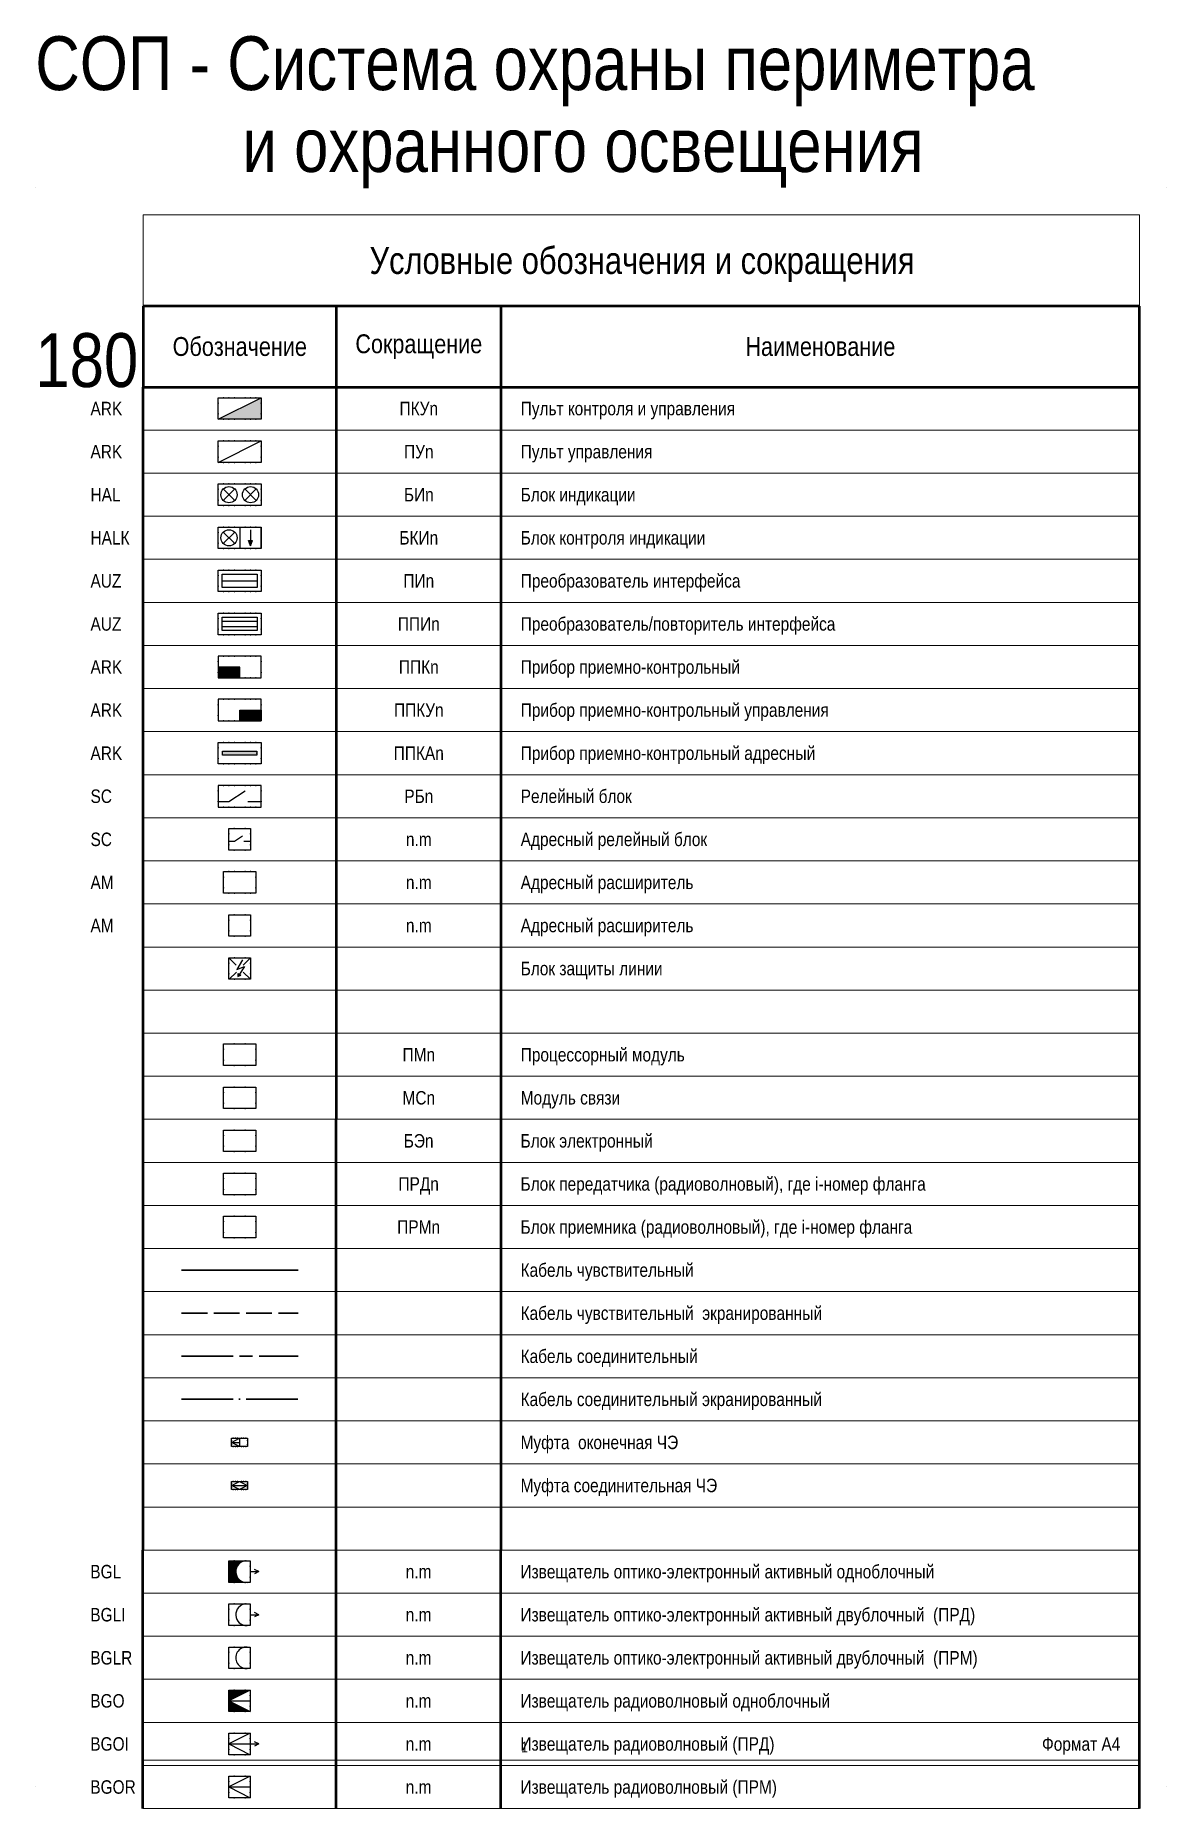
# Model space of a CAD drawing. Header units: millimetres. Extents: x -21000 to 351902, y -261781 to 19312.
# Drawn here: x 210000 to 231000, y -30100 to 2829 of the extents above; entities that cross this region are included whole.
import ezdxf
from ezdxf.enums import TextEntityAlignment as Align

# ---------------------------------------------------------------- set-up
doc = ezdxf.new("R2010")
doc.units = ezdxf.units.MM
doc.header["$MEASUREMENT"] = 0
doc.set_wipeout_variables(frame=1)
for name, pattern in [('КАБС', [36, 24, -3, 6, -3]), ('КАБСЭ', [30, 24, -3, 0, -3]), ('КАБЧЭ', [15, 12, -3])]:
    doc.linetypes.add(name, pattern=pattern)
for name, color, linetype in [('_АТ-Имя', 7, 'Continuous'), ('_АТ-Спецификация', 7, 'Continuous'), ('_БЛ-Заливка', 7, 'Continuous'), ('_БЛ-Маска', 250, 'Continuous'), ('_БЛ-Рамки', 7, 'Continuous'), ('_ОП', 180, 'Continuous'), ('_Таблицы', 7, 'Continuous')]:
    doc.layers.add(name, color=color, linetype=linetype)
doc.layers.add('_АТ-Примечания', color=250, linetype='Continuous', plot=False)
doc.layers.add('NOPRINT', color=50, linetype='Continuous', plot=False)
doc.layers.add('_БЛ-Таблицы рамки', color=7, linetype='Continuous', lineweight=0)
doc.styles.add('Arial_Narrow_shtamp', font='ARIALN.TTF')
doc.styles.add('ArialN-2.5', font='ARIALN.TTF', dxfattribs={"height": 2.5})
doc.styles.add('ArialN-250', font='ARIALN.TTF', dxfattribs={"height": 250})
doc.styles.add('ArialN-3.5', font='ARIALN.TTF', dxfattribs={"height": 3.5})
doc.styles.add('ArialN-5', font='ARIALN.TTF', dxfattribs={"height": 5})
doc.styles.add('AT-Шрифт', font='ARIALN.TTF', dxfattribs={"height": 250})

msp = doc.modelspace()

# ---------------------------------------------------------------- texts
at = {"color": 3, "style": 'ArialN-250'}
for s, p in [('ARK', (211022, -4100, -900)), ('ARK', (211022, -4900, -900)), ('ARK', (211022, -8900, -900)), ('ARK', (211022, -9700, -900)), ('ARK', (211022, -10500, -900)), ('SC', (211022, -11300, -900)), ('SC', (211022, -12100, -900)), ('BGL', (211018, -25700, -900)), ('BGLI', (211018, -26500, -900)), ('BGLR', (211018, -27300, -900)), ('BGOI', (211018, -28900, -900)), ('BGOR', (211018, -29700, -900))]:
    msp.add_text(s, height=250, dxfattribs=at).set_placement(p, align=Align.MIDDLE_LEFT)
at = {"style": 'ArialN-250'}
for s, p in [('HAL', (211022, -5700, -900)), ('HALК', (211022, -6500, -900)), ('AUZ', (211022, -7300, -900)), ('AUZ', (211022, -8100, -900)), ('AM', (211022, -12900, -900)), ('AM', (211022, -13700, -900)), ('BGO', (211018, -28100, -900))]:
    msp.add_text(s, height=250, dxfattribs=at).set_placement(p, align=Align.MIDDLE_LEFT)
at = {"layer": '_ОП', "color": 180, "style": 'AT-Шрифт'}
for s, p in [('СОП - Система охраны периметра', (209997, 1814, -900)), (' и охранного освещения', (213524, 294, -900)), ('180', (209997, -3700, -900))]:
    msp.add_text(s, height=1000, dxfattribs=at).set_placement(p)

# ---------------------------------------------------------------- blocks, each defined once
blk = doc.blocks.new('*U5')
at = {"layer": '_БЛ-Таблицы рамки', "lineweight": 50}
for points in [[(0, -8), (0, 0)], [(35.87, -8), (35.87, 0)], [(66.47, -8), (66.47, 0)], [(185, -8), (185, 0)]]:
    blk.add_lwpolyline(points, dxfattribs=at)
at = {"layer": '_БЛ-Таблицы рамки', "lineweight": 0}
for points in [[(0, -8), (35.87, -8)], [(35.87, -8), (66.47, -8)], [(66.47, -8), (185, -8)]]:
    blk.add_lwpolyline(points, dxfattribs=at)
at = {"ltscale": 100, "style": 'ArialN-2.5'}
blk.add_attdef('СОКРАЩЕНИЕ_УГО', text='', height=2.5, dxfattribs=at).set_placement((51.17, -4), align=Align.MIDDLE_CENTER)
blk.add_attdef('НАИМЕНОВАНИЕ_УГО', text='', height=2.5, dxfattribs=at).set_placement((70.09, -4), align=Align.MIDDLE_LEFT)
blk = doc.blocks.new('*U2')
at = {"layer": 'NOPRINT', "lineweight": 0}
for points in [[(0, 297), (0, 297), (0, 297), (0, 297)], [(210, 297), (210, 297), (210, 297), (210, 297)], [(20, 292), (205, 292), (205, 5), (20, 5)], [(0, 0), (0, 0), (0, 0), (0, 0)], [(210, 0), (210, 0), (210, 0), (210, 0)]]:
    blk.add_lwpolyline(points, close=True, dxfattribs=at)
for points in [[(205, 60), (202, 60)], [(205, 20), (202, 20)]]:
    blk.add_lwpolyline(points, dxfattribs=at)
at = {"layer": 'NOPRINT', "lineweight": 0, "insert": (194.15, 7.61), "char_height": 2.5, "attachment_point": 5, "style": 'Arial_Narrow_shtamp'}
blk.add_mtext_dynamic_manual_height_columns('Формат А4', width=23.585, gutter_width=12.5, heights=[0], dxfattribs=at)
at = {"layer": 'NOPRINT', "color": 1, "lineweight": 0, "style": 'Arial_Narrow_shtamp'}
blk.add_attdef('N_LISTA', text='', height=2, dxfattribs=at).set_placement((90.17, 7.42), align=Align.MIDDLE_LEFT)
blk = doc.blocks.new('УГО_Заголовок')
at = {"layer": '_БЛ-Таблицы рамки', "lineweight": 50}
for points in [[(185, -17), (0, -17)], [(0, -17), (0, -32)], [(35.87, -32), (35.87, -17)], [(66.47, -32), (66.47, -17)], [(185, -32), (185, -17)], [(0, -32), (185, -32)]]:
    blk.add_lwpolyline(points, dxfattribs=at)
at = {"lineweight": 0, "char_height": 3.5, "attachment_point": 5, "style": 'ArialN-3.5'}
for s, insert, width in [('Обозначение', (17.93, -24.5), 35.866), ('Сокращение', (51.17, -24.5), 30.5993), ('Наименование', (125.73, -24.5), 118.5347)]:
    blk.add_mtext(s, dxfattribs=dict(at, insert=insert, width=width))
at = {"lineweight": -2, "style": 'ArialN-5', "flags": 8}
blk.add_attdef('УОИС_ЗАГОЛОВОК', text='', height=5, dxfattribs=at).set_placement((92.62, -9.5), align=Align.MIDDLE_CENTER)
blk = doc.blocks.new('ИОЭоп')
blk.add_wipeout([(-2, 2), (2, 2), (2, -2), (-2, -2)]).dxf.layer = '_БЛ-Маска'
at = {"layer": '_БЛ-Заливка', "linetype": 'ByBlock', "lineweight": -2, "ltscale": 100}
blk.add_hatch(color=180, dxfattribs=at).paths.add_polyline_path([(1.2, 2), (-2, 2), (-2, -2), (1.2, -2, -0.951249)])
at = {"ltscale": 100}
for p, q in [((3.6, 0), (2.8, 0.4)), ((2, 0), (3.6, 0)), ((3.6, 0), (2.8, -0.4))]:
    blk.add_line(p, q, dxfattribs=at)
blk.add_lwpolyline([(-2, 2), (2, 2), (2, -2), (-2, -2)], close=True)
at = {"color": 0, "linetype": 'ByBlock', "lineweight": -2, "ltscale": 100}
blk.add_arc((1.3, 0), 2, 92.8624, 272.8624, dxfattribs=at)
at = {"ltscale": 100}
for p in [(-2, 1.01), (-1.02, 2), (1.02, 2), (2, 1.01), (-2, -1.01), (-1.02, -2), (1.02, -2), (2, -1.01)]:
    blk.add_point(p, dxfattribs=at)
at = {"layer": '_АТ-Имя', "ltscale": 100, "style": 'AT-Шрифт'}
blk.add_attdef('NUMBER', text='', height=2, dxfattribs=at).set_placement((0, 2), align=Align.BOTTOM_CENTER)
at = {"layer": '_АТ-Примечания', "ltscale": 100, "style": 'AT-Шрифт', "flags": 1}
for tag, p in [('ABBREVIATION', (-2, -1.5)), ('COMMENT1', (-2, -1.96)), ('COMMENT2', (-2, -2.42)), ('COMMENT3', (-2, -2.88))]:
    blk.add_attdef(tag, p, '', height=0.25, dxfattribs=at)
at = {"layer": '_АТ-Спецификация', "ltscale": 100, "style": 'AT-Шрифт', "flags": 1}
for tag, p in [('CODE', (-2, 0.5)), ('NUM', (-2, 2)), ('DESCRIPTION', (-2, 1.5)), ('NAME', (-2, 1)), ('MADEBY', (-2, 0)), ('POSITION', (-2, -0.5)), ('POSITION2', (-2, -1))]:
    blk.add_attdef(tag, p, '', height=0.25, dxfattribs=at)
blk = doc.blocks.new('ИОПДоп')
blk.add_wipeout([(-2, 2), (2, 2), (2, -2), (-2, -2)]).dxf.layer = '_БЛ-Маска'
at = {"ltscale": 100}
for p, q in [((3.6, 0), (2.8, 0.4)), ((2, 0), (3.6, 0)), ((3.6, 0), (2.8, -0.4))]:
    blk.add_line(p, q, dxfattribs=at)
blk.add_lwpolyline([(-2, 2), (2, 2), (2, -2), (-2, -2)], close=True)
at = {"color": 0, "linetype": 'ByBlock', "lineweight": -2, "ltscale": 100}
blk.add_arc((1.3, 0), 2, 92.8624, 272.8624, dxfattribs=at)
at = {"ltscale": 100}
for p in [(-2, 1.01), (-1.02, 2), (1.02, 2), (2, 1.01), (-2, -1.01), (-1.02, -2), (1.02, -2), (2, -1.01)]:
    blk.add_point(p, dxfattribs=at)
at = {"layer": '_АТ-Имя', "ltscale": 100, "style": 'AT-Шрифт'}
blk.add_attdef('NUMBER', text='', height=2, dxfattribs=at).set_placement((0, 2), align=Align.BOTTOM_CENTER)
at = {"layer": '_АТ-Примечания', "ltscale": 100, "style": 'AT-Шрифт', "flags": 1}
for tag, p in [('ABBREVIATION', (-2, -1.5)), ('COMMENT1', (-2, -1.96)), ('COMMENT2', (-2, -2.42)), ('COMMENT3', (-2, -2.88))]:
    blk.add_attdef(tag, p, '', height=0.25, dxfattribs=at)
at = {"layer": '_АТ-Спецификация', "ltscale": 100, "style": 'AT-Шрифт', "flags": 1}
for tag, p in [('CODE', (-2, 0.5)), ('NUM', (-2, 2)), ('DESCRIPTION', (-2, 1.5)), ('NAME', (-2, 1)), ('MADEBY', (-2, 0)), ('POSITION', (-2, -0.5)), ('POSITION2', (-2, -1))]:
    blk.add_attdef(tag, p, '', height=0.25, dxfattribs=at)
blk = doc.blocks.new('ИОПРоп')
blk.add_wipeout([(-2, 2), (2, 2), (2, -2), (-2, -2)]).dxf.layer = '_БЛ-Маска'
blk.add_lwpolyline([(-2, 2), (2, 2), (2, -2), (-2, -2)], close=True)
at = {"color": 0, "linetype": 'ByBlock', "lineweight": -2, "ltscale": 100}
blk.add_arc((1.3, 0), 2, 87.1376, 272.8624, dxfattribs=at)
at = {"ltscale": 100}
for p in [(-2, 1.01), (-1.02, 2), (1.02, 2), (2, 1.01), (-2, -1.01), (-1.02, -2), (1.02, -2), (2, -1.01)]:
    blk.add_point(p, dxfattribs=at)
at = {"layer": '_АТ-Имя', "ltscale": 100, "style": 'AT-Шрифт'}
blk.add_attdef('NUMBER', text='', height=2, dxfattribs=at).set_placement((0, 2), align=Align.BOTTOM_CENTER)
at = {"layer": '_АТ-Примечания', "ltscale": 100, "style": 'AT-Шрифт', "flags": 1}
for tag, p in [('ABBREVIATION', (-2, -1.5)), ('COMMENT1', (-2, -1.96)), ('COMMENT2', (-2, -2.42)), ('COMMENT3', (-2, -2.88))]:
    blk.add_attdef(tag, p, '', height=0.25, dxfattribs=at)
at = {"layer": '_АТ-Спецификация', "ltscale": 100, "style": 'AT-Шрифт', "flags": 1}
for tag, p in [('CODE', (-2, 0.5)), ('NUM', (-2, 2)), ('DESCRIPTION', (-2, 1.5)), ('NAME', (-2, 1)), ('MADEBY', (-2, 0)), ('POSITION', (-2, -0.5)), ('POSITION2', (-2, -1))]:
    blk.add_attdef(tag, p, '', height=0.25, dxfattribs=at)
blk = doc.blocks.new('ИОРОоп')
blk.add_wipeout([(-2, 2), (2, 2), (2, -2), (-2, -2)]).dxf.layer = '_БЛ-Маска'
h = blk.add_hatch(color=180)
h.dxf.hatch_style = 1
h.paths.add_polyline_path([(2, 2), (-2, 2), (-2, 0)])
h.paths.add_polyline_path([(-2, 0), (-2, -2), (2, -2)])
at = {"color": 0, "linetype": 'ByBlock', "lineweight": -2, "ltscale": 100}
for p, q in [((2, 2), (-2, 0)), ((-2, 0), (2, -2)), ((-2, 0), (2, 0))]:
    blk.add_line(p, q, dxfattribs=at)
blk.add_lwpolyline([(-2, 2), (2, 2), (2, -2), (-2, -2)], close=True)
at = {"ltscale": 100}
for p in [(-2, 1.01), (-1.02, 2), (1.02, 2), (2, 1.01), (-2, -1.01), (-1.02, -2), (1.02, -2), (2, -1.01)]:
    blk.add_point(p, dxfattribs=at)
at = {"layer": '_АТ-Имя', "ltscale": 100, "style": 'AT-Шрифт'}
blk.add_attdef('NUMBER', text='', height=2, dxfattribs=at).set_placement((0, 2), align=Align.BOTTOM_CENTER)
at = {"layer": '_АТ-Примечания', "ltscale": 100, "style": 'AT-Шрифт', "flags": 1}
for tag, p in [('ABBREVIATION', (-2, -1.5)), ('COMMENT1', (-2, -1.96)), ('COMMENT2', (-2, -2.42)), ('COMMENT3', (-2, -2.88))]:
    blk.add_attdef(tag, p, '', height=0.25, dxfattribs=at)
at = {"layer": '_АТ-Спецификация', "ltscale": 100, "style": 'AT-Шрифт', "flags": 1}
for tag, p in [('CODE', (-2, 0.5)), ('NUM', (-2, 2)), ('DESCRIPTION', (-2, 1.5)), ('NAME', (-2, 1)), ('MADEBY', (-2, 0)), ('POSITION', (-2, -0.5)), ('POSITION2', (-2, -1))]:
    blk.add_attdef(tag, p, '', height=0.25, dxfattribs=at)
blk = doc.blocks.new('ИРПДоп')
blk.add_wipeout([(-2, 2), (2, 2), (2, -2), (-2, -2)]).dxf.layer = '_БЛ-Маска'
at = {"color": 0, "linetype": 'ByBlock', "lineweight": -2, "ltscale": 100}
for p, q in [((2, 2), (-2, 0)), ((-2, 0), (3.6, 0)), ((-2, 0), (2, -2)), ((3.6, 0), (2.8, 0.4)), ((3.6, 0), (2.8, -0.4))]:
    blk.add_line(p, q, dxfattribs=at)
blk.add_lwpolyline([(-2, 2), (2, 2), (2, -2), (-2, -2)], close=True)
at = {"ltscale": 100}
for p in [(-2, 1.01), (-1.02, 2), (1.02, 2), (2, 1.01), (-2, -1.01), (-1.02, -2), (1.02, -2), (2, -1.01)]:
    blk.add_point(p, dxfattribs=at)
at = {"layer": '_АТ-Имя', "ltscale": 100, "style": 'AT-Шрифт'}
blk.add_attdef('NUMBER', text='', height=2, dxfattribs=at).set_placement((0, 2), align=Align.BOTTOM_CENTER)
at = {"layer": '_АТ-Примечания', "ltscale": 100, "style": 'AT-Шрифт', "flags": 1}
for tag, p in [('ABBREVIATION', (-2, -1.5)), ('COMMENT1', (-2, -1.96)), ('COMMENT2', (-2, -2.42)), ('COMMENT3', (-2, -2.88))]:
    blk.add_attdef(tag, p, '', height=0.25, dxfattribs=at)
at = {"layer": '_АТ-Спецификация', "ltscale": 100, "style": 'AT-Шрифт', "flags": 1}
for tag, p in [('CODE', (-2, 0.5)), ('NUM', (-2, 2)), ('DESCRIPTION', (-2, 1.5)), ('NAME', (-2, 1)), ('MADEBY', (-2, 0)), ('POSITION', (-2, -0.5)), ('POSITION2', (-2, -1))]:
    blk.add_attdef(tag, p, '', height=0.25, dxfattribs=at)
blk = doc.blocks.new('ИРПРоп')
blk.add_wipeout([(-2, 2), (2, 2), (2, -2), (-2, -2)]).dxf.layer = '_БЛ-Маска'
at = {"color": 0, "linetype": 'ByBlock', "lineweight": -2, "ltscale": 100}
for p, q in [((2, 2), (-2, 0)), ((-2, 0), (2, -2)), ((-2, 0), (2, 0))]:
    blk.add_line(p, q, dxfattribs=at)
blk.add_lwpolyline([(-2, 2), (2, 2), (2, -2), (-2, -2)], close=True)
at = {"ltscale": 100}
for p in [(-2, 1.01), (-1.02, 2), (1.02, 2), (2, 1.01), (-2, -1.01), (-1.02, -2), (1.02, -2), (2, -1.01)]:
    blk.add_point(p, dxfattribs=at)
at = {"layer": '_АТ-Имя', "ltscale": 100, "style": 'AT-Шрифт'}
blk.add_attdef('NUMBER', text='', height=2, dxfattribs=at).set_placement((0, 2), align=Align.BOTTOM_CENTER)
at = {"layer": '_АТ-Примечания', "ltscale": 100, "style": 'AT-Шрифт', "flags": 1}
for tag, p in [('ABBREVIATION', (-2, -1.5)), ('COMMENT1', (-2, -1.96)), ('COMMENT2', (-2, -2.42)), ('COMMENT3', (-2, -2.88))]:
    blk.add_attdef(tag, p, '', height=0.25, dxfattribs=at)
at = {"layer": '_АТ-Спецификация', "ltscale": 100, "style": 'AT-Шрифт', "flags": 1}
for tag, p in [('CODE', (-2, 0.5)), ('NUM', (-2, 2)), ('DESCRIPTION', (-2, 1.5)), ('NAME', (-2, 1)), ('MADEBY', (-2, 0)), ('POSITION', (-2, -0.5)), ('POSITION2', (-2, -1))]:
    blk.add_attdef(tag, p, '', height=0.25, dxfattribs=at)
blk = doc.blocks.new('ПКУоп')
blk.add_wipeout([(0, 4), (8, 4), (8, 0), (0, 0)]).dxf.layer = '_БЛ-Маска'
at = {"layer": '_БЛ-Заливка', "linetype": 'ByBlock', "lineweight": -2, "ltscale": 100}
blk.add_hatch(color=180, dxfattribs=at).paths.add_polyline_path([(8, 4), (0, 0), (8, 0)])
at = {"ltscale": 100}
blk.add_lwpolyline([(0, 4), (8, 4), (8, 0), (0, 0)], close=True, dxfattribs=at)
at = {"color": 0, "linetype": 'ByBlock', "lineweight": -2, "ltscale": 100}
blk.add_lwpolyline([(0, 0), (8, 4)], dxfattribs=at)
for p in [(1, 4), (2, 4), (3, 4), (5, 4), (6, 4), (7, 4), (0, 3), (0, 1), (8, 3), (8, 1), (1, 0), (2, 0), (3, 0), (5, 0), (6, 0), (7, 0)]:
    blk.add_point(p, dxfattribs=at)
at = {"layer": '_АТ-Имя', "ltscale": 100, "style": 'AT-Шрифт'}
blk.add_attdef('NUMBER', text='', height=2, dxfattribs=at).set_placement((0, 4), align=Align.BOTTOM_LEFT)
at = {"layer": '_АТ-Примечания', "ltscale": 100, "style": 'AT-Шрифт', "flags": 1}
for tag, p in [('ABBREVIATION', (0, 0.5)), ('COMMENT1', (0, 0.04)), ('COMMENT2', (0, -0.42)), ('COMMENT3', (0, -0.88))]:
    blk.add_attdef(tag, p, '', height=0.25, dxfattribs=at)
at = {"layer": '_АТ-Спецификация', "ltscale": 100, "style": 'AT-Шрифт', "flags": 1}
for tag, p in [('NUM', (0, 4)), ('DESCRIPTION', (0, 3.5)), ('CODE', (0, 2.5)), ('NAME', (0, 3)), ('MADEBY', (0, 2)), ('POSITION', (0, 1.5)), ('POSITION2', (0, 1))]:
    blk.add_attdef(tag, p, '', height=0.25, dxfattribs=at)
blk = doc.blocks.new('ПУоп')
blk.add_wipeout([(0, 4), (8, 4), (8, 0), (0, 0)]).dxf.layer = '_БЛ-Маска'
at = {"ltscale": 100}
blk.add_lwpolyline([(0, 4), (8, 4), (8, 0), (0, 0)], close=True, dxfattribs=at)
at = {"color": 0, "linetype": 'ByBlock', "lineweight": -2, "ltscale": 100}
blk.add_lwpolyline([(0, 0), (8, 4)], dxfattribs=at)
for p in [(1, 4), (2, 4), (3, 4), (5, 4), (6, 4), (7, 4), (0, 3), (0, 1), (8, 3), (8, 1), (1, 0), (2, 0), (3, 0), (5, 0), (6, 0), (7, 0)]:
    blk.add_point(p, dxfattribs=at)
at = {"layer": '_АТ-Имя', "ltscale": 100, "style": 'AT-Шрифт'}
blk.add_attdef('NUMBER', text='', height=2, dxfattribs=at).set_placement((0, 4), align=Align.BOTTOM_LEFT)
at = {"layer": '_АТ-Примечания', "ltscale": 100, "style": 'AT-Шрифт', "flags": 1}
for tag, p in [('ABBREVIATION', (0, 0.5)), ('COMMENT1', (0, 0.04)), ('COMMENT2', (0, -0.42)), ('COMMENT3', (0, -0.88))]:
    blk.add_attdef(tag, p, '', height=0.25, dxfattribs=at)
at = {"layer": '_АТ-Спецификация', "ltscale": 100, "style": 'AT-Шрифт', "flags": 1}
for tag, p in [('NUM', (0, 4)), ('DESCRIPTION', (0, 3.5)), ('CODE', (0, 2.5)), ('NAME', (0, 3)), ('MADEBY', (0, 2)), ('POSITION', (0, 1.5)), ('POSITION2', (0, 1))]:
    blk.add_attdef(tag, p, '', height=0.25, dxfattribs=at)
blk = doc.blocks.new('БИоп')
blk.add_wipeout([(0, 4), (8, 4), (8, 0), (0, 0)]).dxf.layer = '_БЛ-Маска'
for p, q in [((0.94, 0.94), (3.06, 3.06)), ((0.94, 3.06), (3.06, 0.94)), ((7.06, 0.94), (4.94, 3.06)), ((7.06, 3.06), (4.94, 0.94))]:
    blk.add_line(p, q)
at = {"ltscale": 100}
blk.add_lwpolyline([(0, 4), (8, 4), (8, 0), (0, 0)], close=True, dxfattribs=at)
for centre in [(2, 2), (6, 2)]:
    blk.add_circle(centre, 1.5)
at = {"linetype": 'ByBlock', "lineweight": -2, "ltscale": 100}
for p in [(1, 4), (2, 4), (3, 4), (5, 4), (6, 4), (7, 4), (0, 3), (0, 1), (1, 0), (3, 0), (5, 0), (6, 0), (7, 0), (8, 3), (8, 1), (2, 0)]:
    blk.add_point(p, dxfattribs=at)
at = {"layer": '_АТ-Имя', "ltscale": 100, "style": 'AT-Шрифт'}
blk.add_attdef('NUMBER', text='', height=2, dxfattribs=at).set_placement((0, 4), align=Align.BOTTOM_LEFT)
at = {"layer": '_АТ-Примечания', "ltscale": 100, "style": 'AT-Шрифт', "flags": 1}
for tag, p in [('ABBREVIATION', (0, 0.5)), ('COMMENT1', (0, 0.04)), ('COMMENT2', (0, -0.42)), ('COMMENT3', (0, -0.88))]:
    blk.add_attdef(tag, p, '', height=0.25, dxfattribs=at)
at = {"layer": '_АТ-Спецификация', "ltscale": 100, "style": 'AT-Шрифт', "flags": 1}
for tag, p in [('NUM', (0, 4)), ('DESCRIPTION', (0, 3.5)), ('CODE', (0, 2.5)), ('NAME', (0, 3)), ('MADEBY', (0, 2)), ('POSITION', (0, 1.5)), ('POSITION2', (0, 1))]:
    blk.add_attdef(tag, p, '', height=0.25, dxfattribs=at)
blk = doc.blocks.new('БКИоп')
blk.add_wipeout([(0, 4), (8, 4), (8, 0), (0, 0)]).dxf.layer = '_БЛ-Маска'
at = {"layer": '_БЛ-Заливка'}
h = blk.add_hatch(color=180, dxfattribs=at)
h.dxf.hatch_style = 1
h.paths.add_polyline_path([(6.36, 1.5), (5.64, 1.5), (6, 0.5)])
at = {"ltscale": 100}
for p, q in [((4, 4), (4, 0)), ((6, 3.5), (6, 0.5))]:
    blk.add_line(p, q, dxfattribs=at)
at = {"color": 0, "linetype": 'ByBlock', "lineweight": -2, "ltscale": 100}
blk.add_line((6, 3.5), (6, 1.5), dxfattribs=at)
at = {"linetype": 'ByBlock', "lineweight": -2, "ltscale": 100}
blk.add_line((8, 0), (8, 4), dxfattribs=at)
for p, q in [((0.94, 0.94), (3.06, 3.06)), ((0.94, 3.06), (3.06, 0.94)), ((6, 0.5), (5.64, 1.5)), ((5.64, 1.5), (6.36, 1.5)), ((6, 0.5), (6.36, 1.5))]:
    blk.add_line(p, q)
at = {"ltscale": 100}
blk.add_lwpolyline([(0, 4), (8, 4), (8, 0), (0, 0)], close=True, dxfattribs=at)
blk.add_circle((2, 2), 1.5)
at = {"linetype": 'ByBlock', "lineweight": -2, "ltscale": 100}
for p in [(1, 4), (2, 4), (3, 4), (5, 4), (6, 4), (7, 4), (0, 3), (0, 1), (1, 0), (2, 0), (3, 0), (5, 0), (6, 0), (7, 0), (8, 3), (8, 1)]:
    blk.add_point(p, dxfattribs=at)
at = {"layer": '_АТ-Имя', "ltscale": 100, "style": 'AT-Шрифт'}
blk.add_attdef('NUMBER', text='', height=2, dxfattribs=at).set_placement((0, 4), align=Align.BOTTOM_LEFT)
at = {"layer": '_АТ-Примечания', "ltscale": 100, "style": 'AT-Шрифт', "flags": 1}
for tag, p in [('ABBREVIATION', (0, 0.5)), ('COMMENT1', (0, 0.04)), ('COMMENT2', (0, -0.42)), ('COMMENT3', (0, -0.88))]:
    blk.add_attdef(tag, p, '', height=0.25, dxfattribs=at)
at = {"layer": '_АТ-Спецификация', "ltscale": 100, "style": 'AT-Шрифт', "flags": 1}
for tag, p in [('NUM', (0, 4)), ('DESCRIPTION', (0, 3.5)), ('CODE', (0, 2.5)), ('NAME', (0, 3)), ('MADEBY', (0, 2)), ('POSITION', (0, 1.5)), ('POSITION2', (0, 1))]:
    blk.add_attdef(tag, p, '', height=0.25, dxfattribs=at)
blk = doc.blocks.new('ПИоп')
blk.add_wipeout([(0, 4), (8, 4), (8, 0), (0, 0)]).dxf.layer = '_БЛ-Маска'
at = {"ltscale": 100}
blk.add_lwpolyline([(0, 4), (8, 4), (8, 0), (0, 0)], close=True, dxfattribs=at)
at = {"color": 0, "linetype": 'ByBlock', "lineweight": -2, "ltscale": 100}
blk.add_lwpolyline([(0.75, 3.25), (7.25, 3.25), (7.25, 0.75), (0.75, 0.75)], close=True, dxfattribs=at)
blk.add_lwpolyline([(0.75, 2), (7.25, 2)], dxfattribs=at)
for p in [(1, 4), (2, 4), (3, 4), (5, 4), (6, 4), (7, 4), (0, 3), (0, 1), (8, 3), (8, 1), (1, 0), (2, 0), (3, 0), (5, 0), (6, 0), (7, 0)]:
    blk.add_point(p, dxfattribs=at)
at = {"layer": '_АТ-Имя', "ltscale": 100, "style": 'AT-Шрифт'}
blk.add_attdef('NUMBER', text='', height=2, dxfattribs=at).set_placement((0, 4), align=Align.BOTTOM_LEFT)
at = {"layer": '_АТ-Примечания', "ltscale": 100, "style": 'AT-Шрифт', "flags": 1}
for tag, p in [('ABBREVIATION', (0, 0.5)), ('COMMENT1', (0, 0.04)), ('COMMENT2', (0, -0.42)), ('COMMENT3', (0, -0.88))]:
    blk.add_attdef(tag, p, '', height=0.25, dxfattribs=at)
at = {"layer": '_АТ-Спецификация', "ltscale": 100, "style": 'AT-Шрифт', "flags": 1}
for tag, p in [('NUM', (0, 4)), ('DESCRIPTION', (0, 3.5)), ('CODE', (0, 2.5)), ('NAME', (0, 3)), ('MADEBY', (0, 2)), ('POSITION', (0, 1.5)), ('POSITION2', (0, 1))]:
    blk.add_attdef(tag, p, '', height=0.25, dxfattribs=at)
blk = doc.blocks.new('ППИоп')
blk.add_wipeout([(0, 4), (8, 4), (8, 0), (0, 0)]).dxf.layer = '_БЛ-Маска'
at = {"ltscale": 100}
for points in [[(0, 4), (8, 4), (8, 0), (0, 0)], [(0.75, 3.25), (7.25, 3.25), (7.25, 0.75), (0.75, 0.75)]]:
    blk.add_lwpolyline(points, close=True, dxfattribs=at)
for points in [[(0.75, 2.5), (7.25, 2.5)], [(0.75, 1.5), (7.25, 1.5)]]:
    blk.add_lwpolyline(points, dxfattribs=at)
at = {"color": 0, "linetype": 'ByBlock', "lineweight": -2, "ltscale": 100}
for p in [(1, 4), (2, 4), (3, 4), (5, 4), (6, 4), (7, 4), (0, 3), (0, 1), (8, 3), (8, 1), (1, 0), (2, 0), (3, 0), (5, 0), (6, 0), (7, 0)]:
    blk.add_point(p, dxfattribs=at)
at = {"layer": '_АТ-Имя', "ltscale": 100, "style": 'AT-Шрифт'}
blk.add_attdef('NUMBER', text='', height=2, dxfattribs=at).set_placement((0, 4), align=Align.BOTTOM_LEFT)
at = {"layer": '_АТ-Примечания', "ltscale": 100, "style": 'AT-Шрифт', "flags": 1}
for tag, p in [('ABBREVIATION', (0, 0.5)), ('COMMENT1', (0, 0.04)), ('COMMENT2', (0, -0.42)), ('COMMENT3', (0, -0.88))]:
    blk.add_attdef(tag, p, '', height=0.25, dxfattribs=at)
at = {"layer": '_АТ-Спецификация', "ltscale": 100, "style": 'AT-Шрифт', "flags": 1}
for tag, p in [('NUM', (0, 4)), ('DESCRIPTION', (0, 3.5)), ('CODE', (0, 2.5)), ('NAME', (0, 3)), ('MADEBY', (0, 2)), ('POSITION', (0, 1.5)), ('POSITION2', (0, 1))]:
    blk.add_attdef(tag, p, '', height=0.25, dxfattribs=at)
blk = doc.blocks.new('ППКоп')
blk.add_wipeout([(0, 0), (0, 4), (8, 4), (8, 0)]).dxf.layer = '_БЛ-Маска'
at = {"linetype": 'ByBlock', "lineweight": -2, "ltscale": 100}
blk.add_hatch(color=180, dxfattribs=at).paths.add_polyline_path([(4, 2), (0, 2), (0, 0), (4, 0)])
at = {"color": 0, "linetype": 'ByBlock', "lineweight": -2, "ltscale": 100}
for points in [[(0, 0), (8, 0), (8, 4), (0, 4)], [(0, 0), (4, 0), (4, 2), (0, 2)]]:
    blk.add_lwpolyline(points, close=True, dxfattribs=at)
for p in [(1, 4), (2, 4), (3, 4), (5, 4), (6, 4), (7, 4), (0, 3), (0, 1), (1, 0), (2, 0), (2, 0), (3, 0), (5, 0), (6, 0), (7, 0), (8, 3), (8, 1)]:
    blk.add_point(p, dxfattribs=at)
at = {"layer": '_АТ-Имя', "ltscale": 100, "style": 'AT-Шрифт'}
blk.add_attdef('NUMBER', text='', height=2, dxfattribs=at).set_placement((0, 4), align=Align.BOTTOM_LEFT)
at = {"layer": '_АТ-Примечания', "ltscale": 100, "style": 'AT-Шрифт', "flags": 1}
for tag, p in [('ABBREVIATION', (0, 0.5)), ('COMMENT1', (0, 0.04)), ('COMMENT2', (0, -0.42)), ('COMMENT3', (0, -0.88))]:
    blk.add_attdef(tag, p, '', height=0.25, dxfattribs=at)
at = {"layer": '_АТ-Спецификация', "ltscale": 100, "style": 'AT-Шрифт', "flags": 1}
for tag, p in [('NUM', (0, 4)), ('DESCRIPTION', (0, 3.5)), ('CODE', (0, 2.5)), ('NAME', (0, 3)), ('MADEBY', (0, 2)), ('POSITION', (0, 1.5)), ('POSITION2', (0, 1))]:
    blk.add_attdef(tag, p, '', height=0.25, dxfattribs=at)
blk = doc.blocks.new('ППКУоп')
blk.add_wipeout([(0, 0), (0, 4), (8, 4), (8, 0)]).dxf.layer = '_БЛ-Маска'
at = {"layer": '_БЛ-Заливка', "linetype": 'ByBlock', "lineweight": -2, "ltscale": 100}
blk.add_hatch(color=180, dxfattribs=at).paths.add_polyline_path([(4, 2), (8, 2), (8, 0), (4, 0)])
at = {"color": 0, "linetype": 'ByBlock', "lineweight": -2, "ltscale": 100}
for points in [[(0, 0), (8, 0), (8, 4), (0, 4)], [(8, 0), (4, 0), (4, 2), (8, 2)]]:
    blk.add_lwpolyline(points, close=True, dxfattribs=at)
for p in [(1, 4), (2, 4), (3, 4), (5, 4), (6, 4), (7, 4), (0, 3), (0, 1), (1, 0), (2, 0), (3, 0), (5, 0), (6, 0), (7, 0), (8, 3), (8, 1)]:
    blk.add_point(p, dxfattribs=at)
at = {"layer": '_АТ-Имя', "ltscale": 100, "style": 'AT-Шрифт'}
blk.add_attdef('NUMBER', text='', height=2, dxfattribs=at).set_placement((0, 4), align=Align.BOTTOM_LEFT)
at = {"layer": '_АТ-Примечания', "ltscale": 100, "style": 'AT-Шрифт', "flags": 1}
for tag, p in [('ABBREVIATION', (0, 0.5)), ('COMMENT1', (0, 0.04)), ('COMMENT2', (0, -0.42)), ('COMMENT3', (0, -0.88))]:
    blk.add_attdef(tag, p, '', height=0.25, dxfattribs=at)
at = {"layer": '_АТ-Спецификация', "ltscale": 100, "style": 'AT-Шрифт', "flags": 1}
for tag, p in [('NUM', (0, 4)), ('DESCRIPTION', (0, 3.5)), ('CODE', (0, 2.5)), ('NAME', (0, 3)), ('MADEBY', (0, 2)), ('POSITION', (0, 1.5)), ('POSITION2', (0, 1))]:
    blk.add_attdef(tag, p, '', height=0.25, dxfattribs=at)
blk = doc.blocks.new('ППКАоп')
blk.add_wipeout([(0, 4), (8, 4), (8, 0), (0, 0)]).dxf.layer = '_БЛ-Маска'
at = {"layer": '_БЛ-Заливка', "linetype": 'ByBlock', "lineweight": -2, "ltscale": 100}
blk.add_hatch(color=180, dxfattribs=at).paths.add_polyline_path([(7.2, 1.6), (7.2, 2.4), (0.8, 2.4), (0.8, 1.6)])
at = {"ltscale": 100}
blk.add_lwpolyline([(0, 4), (8, 4), (8, 0), (0, 0)], close=True, dxfattribs=at)
blk.add_lwpolyline([(0.8, 2.4), (7.2, 2.4), (7.2, 1.6), (0.8, 1.6), (0.8, 2.4)])
at = {"color": 0, "linetype": 'ByBlock', "lineweight": -2, "ltscale": 100}
for p in [(1, 4), (2, 4), (3, 4), (5, 4), (6, 4), (7, 4), (0, 3), (0, 1), (7.2, 2), (8, 3), (8, 1), (1, 0), (2, 0), (3, 0), (5, 0), (6, 0), (7, 0)]:
    blk.add_point(p, dxfattribs=at)
at = {"layer": '_АТ-Имя', "ltscale": 100, "style": 'AT-Шрифт'}
blk.add_attdef('NUMBER', text='', height=2, dxfattribs=at).set_placement((0, 4), align=Align.BOTTOM_LEFT)
at = {"layer": '_АТ-Примечания', "ltscale": 100, "style": 'AT-Шрифт', "flags": 1}
for tag, p in [('ABBREVIATION', (0, 0.5)), ('COMMENT1', (0, 0.04)), ('COMMENT2', (0, -0.42)), ('COMMENT3', (0, -0.88))]:
    blk.add_attdef(tag, p, '', height=0.25, dxfattribs=at)
at = {"layer": '_АТ-Спецификация', "ltscale": 100, "style": 'AT-Шрифт', "flags": 1}
for tag, p in [('NUM', (0, 4)), ('DESCRIPTION', (0, 3.5)), ('CODE', (0, 2.5)), ('NAME', (0, 3)), ('MADEBY', (0, 2)), ('POSITION', (0, 1.5)), ('POSITION2', (0, 1))]:
    blk.add_attdef(tag, p, '', height=0.25, dxfattribs=at)
blk = doc.blocks.new('РБоп')
blk.add_wipeout([(0, 4), (8, 4), (8, 0), (0, 0)]).dxf.layer = '_БЛ-Маска'
at = {"color": 0, "linetype": 'ByBlock', "lineweight": -2, "ltscale": 100}
blk.add_lwpolyline([(0, 0), (8, 0), (8, 4), (0, 4)], close=True, dxfattribs=at)
for points in [[(0, 1), (2, 1), (5, 3)], [(5.5, 1), (8, 1)]]:
    blk.add_lwpolyline(points, dxfattribs=at)
for p in [(1, 4), (2, 4), (3, 4), (5, 4), (6, 4), (7, 4), (0, 3), (0, 1), (1, 0), (2, 0), (3, 0), (5, 0), (6, 0), (7, 0), (8, 3), (8, 1)]:
    blk.add_point(p, dxfattribs=at)
at = {"layer": '_АТ-Имя', "ltscale": 100, "style": 'AT-Шрифт'}
blk.add_attdef('NUMBER', text='', height=2, dxfattribs=at).set_placement((0, 4), align=Align.BOTTOM_LEFT)
at = {"layer": '_АТ-Примечания', "ltscale": 100, "style": 'AT-Шрифт', "flags": 1}
for tag, p in [('ABBREVIATION', (0, 0.5)), ('COMMENT1', (0, 0.04)), ('COMMENT2', (0, -0.42)), ('COMMENT3', (0, -0.88))]:
    blk.add_attdef(tag, p, '', height=0.25, dxfattribs=at)
at = {"layer": '_АТ-Спецификация', "ltscale": 100, "style": 'AT-Шрифт', "flags": 1}
for tag, p in [('NUM', (0, 4)), ('DESCRIPTION', (0, 3.5)), ('CODE', (0, 2.5)), ('NAME', (0, 3)), ('MADEBY', (0, 2)), ('POSITION', (0, 1.5)), ('POSITION2', (0, 1))]:
    blk.add_attdef(tag, p, '', height=0.25, dxfattribs=at)
blk = doc.blocks.new('АРБоп')
blk.add_wipeout([(-2, 2), (2, 2), (2, -2), (-2, -2)]).dxf.layer = '_БЛ-Маска'
at = {"ltscale": 100}
for p, q in [((-0.99, -0.33), (0.51, 0.66)), ((-1.99, -0.33), (-0.99, -0.33)), ((0.76, -0.34), (2.01, -0.35))]:
    blk.add_line(p, q, dxfattribs=at)
at = {"color": 0, "linetype": 'ByBlock', "lineweight": -2}
blk.add_lwpolyline([(-2, 2), (2, 2), (2, -2), (-2, -2)], close=True, dxfattribs=at)
at = {"ltscale": 100}
for p in [(-2, 1.01), (-1.02, 2), (1.02, 2), (2, 1.01), (-2, -1.01), (-1.02, -2), (1.02, -2), (2, -1.01)]:
    blk.add_point(p, dxfattribs=at)
at = {"layer": '_АТ-Имя', "ltscale": 100, "style": 'AT-Шрифт'}
blk.add_attdef('NUMBER', text='', height=2, dxfattribs=at).set_placement((0, 2), align=Align.BOTTOM_CENTER)
at = {"layer": '_АТ-Примечания', "ltscale": 100, "style": 'AT-Шрифт', "flags": 1}
for tag, p in [('ABBREVIATION', (-2, -1.5)), ('COMMENT1', (-2, -1.96)), ('COMMENT2', (-2, -2.42)), ('COMMENT3', (-2, -2.88))]:
    blk.add_attdef(tag, p, '', height=0.25, dxfattribs=at)
at = {"layer": '_АТ-Спецификация', "ltscale": 100, "style": 'AT-Шрифт', "flags": 1}
for tag, p in [('CODE', (-2, 0.5)), ('NUM', (-2, 2)), ('DESCRIPTION', (-2, 1.5)), ('NAME', (-2, 1)), ('MADEBY', (-2, 0)), ('POSITION', (-2, -0.5)), ('POSITION2', (-2, -1))]:
    blk.add_attdef(tag, p, '', height=0.25, dxfattribs=at)
blk = doc.blocks.new('АРоп')
blk.add_wipeout([(0, 4), (6, 4), (6, 0), (0, 0)]).dxf.layer = '_БЛ-Маска'
blk.add_lwpolyline([(0, 4), (6, 4), (6, 0), (0, 0)], close=True)
at = {"color": 0, "linetype": 'ByBlock', "lineweight": -2, "ltscale": 100}
for p in [(1, 4), (2, 4), (4, 4), (5, 4), (0, 3), (0, 1), (1, 0), (2, 0), (4, 0), (5, 0), (6, 3), (6, 1)]:
    blk.add_point(p, dxfattribs=at)
at = {"layer": '_АТ-Имя', "ltscale": 100, "style": 'AT-Шрифт'}
blk.add_attdef('NUMBER', text='', height=2, dxfattribs=at).set_placement((0, 4), align=Align.BOTTOM_LEFT)
at = {"layer": '_АТ-Примечания', "ltscale": 100, "style": 'AT-Шрифт', "flags": 1}
for tag, p in [('ABBREVIATION', (0, 0.5)), ('COMMENT1', (0, 0.04)), ('COMMENT2', (0, -0.42)), ('COMMENT3', (0, -0.88))]:
    blk.add_attdef(tag, p, '', height=0.25, dxfattribs=at)
at = {"layer": '_АТ-Спецификация', "ltscale": 100, "style": 'AT-Шрифт', "flags": 1}
for tag, p in [('NUM', (0, 4)), ('DESCRIPTION', (0, 3.5)), ('CODE', (0, 2.5)), ('NAME', (0, 3)), ('MADEBY', (0, 2)), ('POSITION', (0, 1.5)), ('POSITION2', (0, 1))]:
    blk.add_attdef(tag, p, '', height=0.25, dxfattribs=at)
blk = doc.blocks.new('АРмоп')
blk.add_wipeout([(-2, 2), (2, 2), (2, -2), (-2, -2)]).dxf.layer = '_БЛ-Маска'
blk.add_lwpolyline([(-2, 2), (2, 2), (2, -2), (-2, -2)], close=True)
at = {"ltscale": 100}
for p in [(-2, 1.01), (-1.02, 2), (1.02, 2), (2, 1.01), (-2, -1.01), (-1.02, -2), (1.02, -2), (2, -1.01)]:
    blk.add_point(p, dxfattribs=at)
at = {"layer": '_АТ-Имя', "ltscale": 100, "style": 'AT-Шрифт'}
blk.add_attdef('NUMBER', text='', height=2, dxfattribs=at).set_placement((0, 2), align=Align.BOTTOM_CENTER)
at = {"layer": '_АТ-Примечания', "ltscale": 100, "style": 'AT-Шрифт', "flags": 1}
for tag, p in [('ABBREVIATION', (-2, -1.5)), ('COMMENT1', (-2, -1.96)), ('COMMENT2', (-2, -2.42)), ('COMMENT3', (-2, -2.88))]:
    blk.add_attdef(tag, p, '', height=0.25, dxfattribs=at)
at = {"layer": '_АТ-Спецификация', "ltscale": 100, "style": 'AT-Шрифт', "flags": 1}
for tag, p in [('CODE', (-2, 0.5)), ('NUM', (-2, 2)), ('DESCRIPTION', (-2, 1.5)), ('NAME', (-2, 1)), ('MADEBY', (-2, 0)), ('POSITION', (-2, -0.5)), ('POSITION2', (-2, -1))]:
    blk.add_attdef(tag, p, '', height=0.25, dxfattribs=at)
blk = doc.blocks.new('БЭчэ')
blk.add_wipeout([(0, 4), (6, 4), (6, 0), (0, 0)]).dxf.layer = '_БЛ-Маска'
blk.add_lwpolyline([(0, 4), (6, 4), (6, 0), (0, 0)], close=True)
at = {"ltscale": 100}
for p in [(1.98, 4), (4.02, 4), (0, 3.01), (0, 0.99), (1.98, 0), (4.02, 0), (6, 3.01), (6, 0.99)]:
    blk.add_point(p, dxfattribs=at)
at = {"layer": '_АТ-Имя', "ltscale": 100, "style": 'AT-Шрифт'}
blk.add_attdef('NUMBER', text='', height=2, dxfattribs=at).set_placement((0, 4), align=Align.BOTTOM_LEFT)
at = {"layer": '_АТ-Примечания', "ltscale": 100, "style": 'AT-Шрифт', "flags": 1}
for tag, p in [('ABBREVIATION', (0, 0.5)), ('COMMENT1', (0, 0.04)), ('COMMENT2', (0, -0.42)), ('COMMENT3', (0, -0.88))]:
    blk.add_attdef(tag, p, '', height=0.25, dxfattribs=at)
at = {"layer": '_АТ-Спецификация', "ltscale": 100, "style": 'AT-Шрифт', "flags": 1}
for tag, p in [('NUM', (0, 4)), ('DESCRIPTION', (0, 3.5)), ('CODE', (0, 2.5)), ('NAME', (0, 3)), ('MADEBY', (0, 2)), ('POSITION', (0, 1.5)), ('POSITION2', (0, 1))]:
    blk.add_attdef(tag, p, '', height=0.25, dxfattribs=at)
blk = doc.blocks.new('БПРДчэ')
blk.add_wipeout([(0, 4), (6, 4), (6, 0), (0, 0)]).dxf.layer = '_БЛ-Маска'
blk.add_lwpolyline([(0, 4), (6, 4), (6, 0), (0, 0)], close=True)
at = {"ltscale": 100}
for p in [(1.98, 4), (4.02, 4), (0, 3.01), (0, 0.99), (1.98, 0), (4.02, 0), (6, 3.01), (6, 0.99)]:
    blk.add_point(p, dxfattribs=at)
at = {"layer": '_АТ-Имя', "ltscale": 100, "style": 'AT-Шрифт'}
blk.add_attdef('NUMBER', text='', height=2, dxfattribs=at).set_placement((0, 4), align=Align.BOTTOM_LEFT)
at = {"layer": '_АТ-Примечания', "ltscale": 100, "style": 'AT-Шрифт', "flags": 1}
for tag, p in [('ABBREVIATION', (0, 0.5)), ('COMMENT1', (0, 0.04)), ('COMMENT2', (0, -0.42)), ('COMMENT3', (0, -0.88))]:
    blk.add_attdef(tag, p, '', height=0.25, dxfattribs=at)
at = {"layer": '_АТ-Спецификация', "ltscale": 100, "style": 'AT-Шрифт', "flags": 1}
for tag, p in [('NUM', (0, 4)), ('DESCRIPTION', (0, 3.5)), ('CODE', (0, 2.5)), ('NAME', (0, 3)), ('MADEBY', (0, 2)), ('POSITION', (0, 1.5)), ('POSITION2', (0, 1))]:
    blk.add_attdef(tag, p, '', height=0.25, dxfattribs=at)
blk = doc.blocks.new('БПРМчэ')
blk.add_wipeout([(0, 4), (6, 4), (6, 0), (0, 0)]).dxf.layer = '_БЛ-Маска'
blk.add_lwpolyline([(0, 4), (6, 4), (6, 0), (0, 0)], close=True)
at = {"ltscale": 100}
for p in [(1.98, 4), (4.02, 4), (0, 3.01), (0, 0.99), (1.98, 0), (4.02, 0), (6, 3.01), (6, 0.99)]:
    blk.add_point(p, dxfattribs=at)
at = {"layer": '_АТ-Имя', "ltscale": 100, "style": 'AT-Шрифт'}
blk.add_attdef('NUMBER', text='', height=2, dxfattribs=at).set_placement((0, 4), align=Align.BOTTOM_LEFT)
at = {"layer": '_АТ-Примечания', "ltscale": 100, "style": 'AT-Шрифт', "flags": 1}
for tag, p in [('ABBREVIATION', (0, 0.5)), ('COMMENT1', (0, 0.04)), ('COMMENT2', (0, -0.42)), ('COMMENT3', (0, -0.88))]:
    blk.add_attdef(tag, p, '', height=0.25, dxfattribs=at)
at = {"layer": '_АТ-Спецификация', "ltscale": 100, "style": 'AT-Шрифт', "flags": 1}
for tag, p in [('NUM', (0, 4)), ('DESCRIPTION', (0, 3.5)), ('CODE', (0, 2.5)), ('NAME', (0, 3)), ('MADEBY', (0, 2)), ('POSITION', (0, 1.5)), ('POSITION2', (0, 1))]:
    blk.add_attdef(tag, p, '', height=0.25, dxfattribs=at)
blk = doc.blocks.new('ПМчэ')
blk.add_wipeout([(0, 4), (6, 4), (6, 0), (0, 0)]).dxf.layer = '_БЛ-Маска'
blk.add_lwpolyline([(0, 4), (6, 4), (6, 0), (0, 0)], close=True)
at = {"ltscale": 100}
for p in [(1.98, 4), (4.02, 4), (0, 3.01), (0, 0.99), (1.98, 0), (4.02, 0), (6, 3.01), (6, 0.99)]:
    blk.add_point(p, dxfattribs=at)
at = {"layer": '_АТ-Имя', "ltscale": 100, "style": 'AT-Шрифт'}
blk.add_attdef('NUMBER', text='', height=2, dxfattribs=at).set_placement((0, 4), align=Align.BOTTOM_LEFT)
at = {"layer": '_АТ-Примечания', "ltscale": 100, "style": 'AT-Шрифт', "flags": 1}
for tag, p in [('ABBREVIATION', (0, 0.5)), ('COMMENT1', (0, 0.04)), ('COMMENT2', (0, -0.42)), ('COMMENT3', (0, -0.88))]:
    blk.add_attdef(tag, p, '', height=0.25, dxfattribs=at)
at = {"layer": '_АТ-Спецификация', "ltscale": 100, "style": 'AT-Шрифт', "flags": 1}
for tag, p in [('NUM', (0, 4)), ('DESCRIPTION', (0, 3.5)), ('CODE', (0, 2.5)), ('NAME', (0, 3)), ('MADEBY', (0, 2)), ('POSITION', (0, 1.5)), ('POSITION2', (0, 1))]:
    blk.add_attdef(tag, p, '', height=0.25, dxfattribs=at)
blk = doc.blocks.new('БСчэ')
blk.add_wipeout([(0, 4), (6, 4), (6, 0), (0, 0)]).dxf.layer = '_БЛ-Маска'
blk.add_lwpolyline([(0, 4), (6, 4), (6, 0), (0, 0)], close=True)
at = {"ltscale": 100}
for p in [(1.98, 4), (4.02, 4), (0, 3.01), (0, 0.99), (1.98, 0), (4.02, 0), (6, 3.01), (6, 0.99)]:
    blk.add_point(p, dxfattribs=at)
at = {"layer": '_АТ-Имя', "ltscale": 100, "style": 'AT-Шрифт'}
blk.add_attdef('NUMBER', text='', height=2, dxfattribs=at).set_placement((0, 4), align=Align.BOTTOM_LEFT)
at = {"layer": '_АТ-Примечания', "ltscale": 100, "style": 'AT-Шрифт', "flags": 1}
for tag, p in [('ABBREVIATION', (0, 0.5)), ('COMMENT1', (0, 0.04)), ('COMMENT2', (0, -0.42)), ('COMMENT3', (0, -0.88))]:
    blk.add_attdef(tag, p, '', height=0.25, dxfattribs=at)
at = {"layer": '_АТ-Спецификация', "ltscale": 100, "style": 'AT-Шрифт', "flags": 1}
for tag, p in [('NUM', (0, 4)), ('DESCRIPTION', (0, 3.5)), ('CODE', (0, 2.5)), ('NAME', (0, 3)), ('MADEBY', (0, 2)), ('POSITION', (0, 1.5)), ('POSITION2', (0, 1))]:
    blk.add_attdef(tag, p, '', height=0.25, dxfattribs=at)
blk = doc.blocks.new('МОчэ')
at = {"layer": '_АТ-Имя', "ltscale": 100, "style": 'AT-Шрифт'}
blk.add_attdef('NUMBER', text='', height=2, dxfattribs=at).set_placement((0, 0.38), align=Align.BOTTOM_CENTER)
at = {"layer": '_АТ-Примечания', "ltscale": 100, "style": 'AT-Шрифт', "flags": 1}
for tag, p in [('ABBREVIATION', (-0.38, -3.12)), ('COMMENT1', (-0.38, -3.59)), ('COMMENT2', (-0.38, -4.05)), ('COMMENT3', (-0.38, -4.51))]:
    blk.add_attdef(tag, p, '', height=0.25, dxfattribs=at)
at = {"layer": '_АТ-Спецификация', "ltscale": 100, "style": 'AT-Шрифт', "flags": 1}
for tag, p in [('NUM', (-0.38, 0.38)), ('DESCRIPTION', (-0.38, -0.12)), ('CODE', (-0.38, -1.12)), ('NAME', (-0.38, -0.62)), ('MADEBY', (-0.38, -1.62)), ('POSITION', (-0.38, -2.12)), ('POSITION2', (-0.38, -2.62))]:
    blk.add_attdef(tag, p, '', height=0.25, dxfattribs=at)
at = {"ltscale": 100}
blk.add_wipeout([(-0.75, 0.38), (0.75, 0.38), (0.75, -0.38), (-0.75, -0.38)], dxfattribs=at).dxf.layer = '_БЛ-Маска'
blk.add_lwpolyline([(-0.75, 0.38), (0.75, 0.38), (0.75, -0.38), (-0.75, -0.38)], close=True, dxfattribs=at)
blk.add_lwpolyline([(-0.75, 0), (0, 0.38), (0, -0.38), (-0.75, 0), (0, 0)], dxfattribs=at)
at = {"linetype": 'ByBlock', "lineweight": -2, "ltscale": 100}
for p in [(-0.75, 0.19), (-0.58, 0.38), (-0.38, 0.38), (-0.19, 0.38), (0.19, 0.38), (0.38, 0.38), (0.58, 0.38), (0.75, 0.19), (-0.75, -0.19), (-0.58, -0.38), (-0.38, -0.38), (-0.19, -0.38), (0.19, -0.38), (0.38, -0.38), (0.58, -0.38), (0.75, -0.19)]:
    blk.add_point(p, dxfattribs=at)
blk = doc.blocks.new('МСчэ')
at = {"layer": '_АТ-Имя', "ltscale": 100, "style": 'AT-Шрифт'}
blk.add_attdef('NUMBER', text='', height=2, dxfattribs=at).set_placement((0, 0.38), align=Align.BOTTOM_CENTER)
at = {"layer": '_АТ-Примечания', "ltscale": 100, "style": 'AT-Шрифт', "flags": 1}
for tag, p in [('ABBREVIATION', (-0.38, -3.12)), ('COMMENT1', (-0.38, -3.59)), ('COMMENT2', (-0.38, -4.05)), ('COMMENT3', (-0.38, -4.51))]:
    blk.add_attdef(tag, p, '', height=0.25, dxfattribs=at)
at = {"layer": '_АТ-Спецификация', "ltscale": 100, "style": 'AT-Шрифт', "flags": 1}
for tag, p in [('NUM', (-0.38, 0.38)), ('DESCRIPTION', (-0.38, -0.12)), ('CODE', (-0.38, -1.12)), ('NAME', (-0.38, -0.62)), ('MADEBY', (-0.38, -1.62)), ('POSITION', (-0.38, -2.12)), ('POSITION2', (-0.38, -2.62))]:
    blk.add_attdef(tag, p, '', height=0.25, dxfattribs=at)
at = {"ltscale": 100}
blk.add_wipeout([(-0.75, 0.38), (0.75, 0.38), (0.75, -0.38), (-0.75, -0.38)], dxfattribs=at).dxf.layer = '_БЛ-Маска'
blk.add_lwpolyline([(-0.75, 0.38), (0.75, 0.38), (0.75, -0.38), (-0.75, -0.38)], close=True, dxfattribs=at)
blk.add_lwpolyline([(-0.75, 0), (0, 0.38), (0.75, 0), (0, -0.38), (-0.75, 0), (0.75, 0)], dxfattribs=at)
at = {"linetype": 'ByBlock', "lineweight": -2, "ltscale": 100}
for p in [(-0.75, 0.19), (-0.58, 0.38), (-0.38, 0.38), (-0.19, 0.38), (0.19, 0.38), (0.38, 0.38), (0.58, 0.38), (0.75, 0.19), (-0.75, -0.19), (-0.58, -0.38), (-0.38, -0.38), (-0.19, -0.38), (0.19, -0.38), (0.38, -0.38), (0.58, -0.38), (0.75, -0.19)]:
    blk.add_point(p, dxfattribs=at)
blk = doc.blocks.new('БЗЛоп')
blk.add_wipeout([(-2, 2), (2, 2), (2, -2), (-2, -2)]).dxf.layer = '_БЛ-Маска'
h = blk.add_hatch()
h.set_pattern_fill('ANGLE', color=256, scale=80)
h.set_pattern_definition([(0, (516.95, -12.7), (0, 558.8), [406.4, -152.4]), (90, (516.95, -12.7), (-558.8, 3e-14), [406.4, -152.4])])
h.paths.add_polyline_path([(0.2, -1.24), (-0.34, -0.9), (-0.34, -1.49)])
at = {"ltscale": 100}
h = blk.add_hatch(color=180, dxfattribs=at)
h.dxf.hatch_style = 1
h.paths.add_polyline_path([(-0.34, -0.9), (-0.34, -1.49), (0.2, -1.24)])
blk.add_lwpolyline([(-2, 2), (2, 2), (2, -2), (-2, -2)], close=True)
for points in [[(-2, 2), (-0.64, 0.64)], [(0.5, 1.59), (-0.55, -0.16), (0.85, 0.38), (-0.07, -1.07)], [(2, 2), (0.66, 0.65)], [(-0.63, -0.65), (-1.97, -2)], [(-0.34, -0.9), (0.2, -1.24)], [(-0.34, -0.9), (-0.34, -1.49)], [(-0.34, -1.49), (0.2, -1.24)], [(0.66, -0.66), (2, -2)]]:
    blk.add_lwpolyline(points)
at = {"color": 0, "linetype": 'ByBlock', "lineweight": -2, "ltscale": 100}
for p in [(-2, 1), (-1, 2), (1, 2), (2, 1), (-2, -1), (-1, -2), (1, -2), (2, -1)]:
    blk.add_point(p, dxfattribs=at)
at = {"layer": '_АТ-Имя', "ltscale": 100, "style": 'AT-Шрифт'}
blk.add_attdef('NUMBER', text='', height=2, dxfattribs=at).set_placement((-2, 2), align=Align.BOTTOM_LEFT)
at = {"layer": '_АТ-Примечания', "ltscale": 100, "style": 'AT-Шрифт', "flags": 1}
for tag, p in [('ABBREVIATION', (-2, -1.5)), ('COMMENT1', (-2, -1.96)), ('COMMENT2', (-2, -2.42)), ('COMMENT3', (-2, -2.88))]:
    blk.add_attdef(tag, p, '', height=0.25, dxfattribs=at)
at = {"layer": '_АТ-Спецификация', "ltscale": 100, "style": 'AT-Шрифт', "flags": 1}
for tag, p in [('CODE', (-2, 0.5)), ('NUM', (-2, 2)), ('DESCRIPTION', (-2, 1.5)), ('NAME', (-2, 1)), ('MADEBY', (-2, 0)), ('POSITION', (-2, -0.5)), ('POSITION2', (-2, -1))]:
    blk.add_attdef(tag, p, '', height=0.25, dxfattribs=at)

# ---------------------------------------------------------------- linework, layer by layer
at = {"layer": '_ОП', "lineweight": 30, "ltscale": 100}
msp.add_line((212711, -20100, -900), (214875, -20100, -900), dxfattribs=at)
at = {"layer": '_ОП', "linetype": 'КАБЧЭ', "lineweight": 30, "ltscale": 40}
msp.add_line((212711, -20900, -900), (214875, -20900, -900), dxfattribs=at)
at = {"layer": '_ОП', "linetype": 'КАБС', "lineweight": 30, "ltscale": 40}
msp.add_line((212711, -21700, -900), (214875, -21700, -900), dxfattribs=at)
at = {"layer": '_ОП', "linetype": 'КАБСЭ', "lineweight": 30, "ltscale": 40}
msp.add_line((212711, -22500, -900), (214875, -22500, -900), dxfattribs=at)

# ---------------------------------------------------------------- block references
at = {"color": 6, "lineweight": 0}
ref = msp.add_blockref('УГО_Заголовок', (212000, -500), dxfattribs=dict(at, xscale=100, yscale=100, zscale=100))
ref.add_attrib('УОИС_ЗАГОЛОВОК', 'Условные обозначения и сокращения', dxfattribs={"lineweight": -2, "height": 500, "style": 'ArialN-5'}).set_placement((221262, -1350), align=Align.MIDDLE_CENTER)
at = {"xscale": 100, "yscale": 100, "zscale": 100}
for p, values in [((212000, -3700), {'СОКРАЩЕНИЕ_УГО': 'ПКУn', 'НАИМЕНОВАНИЕ_УГО': 'Пульт контроля и управления'}), ((212000, -4500), {'СОКРАЩЕНИЕ_УГО': 'ПУn', 'НАИМЕНОВАНИЕ_УГО': 'Пульт управления'}), ((212000, -5300), {'СОКРАЩЕНИЕ_УГО': 'БИn', 'НАИМЕНОВАНИЕ_УГО': 'Блок индикации'}), ((212000, -6100), {'СОКРАЩЕНИЕ_УГО': 'БКИn', 'НАИМЕНОВАНИЕ_УГО': 'Блок контроля индикации'}), ((212000, -6900), {'СОКРАЩЕНИЕ_УГО': 'ПИn', 'НАИМЕНОВАНИЕ_УГО': 'Преобразователь интерфейса'}), ((212000, -7700), {'СОКРАЩЕНИЕ_УГО': 'ППИn', 'НАИМЕНОВАНИЕ_УГО': 'Преобразователь/повторитель интерфейса'}), ((212000, -8500), {'СОКРАЩЕНИЕ_УГО': 'ППКn', 'НАИМЕНОВАНИЕ_УГО': 'Прибор приемно-контрольный'}), ((212000, -9300), {'СОКРАЩЕНИЕ_УГО': 'ППКУn', 'НАИМЕНОВАНИЕ_УГО': 'Прибор приемно-контрольный управления'}), ((212000, -10100), {'СОКРАЩЕНИЕ_УГО': 'ППКАn', 'НАИМЕНОВАНИЕ_УГО': 'Прибор приемно-контрольный адресный'}), ((212000, -10900), {'СОКРАЩЕНИЕ_УГО': 'РБn', 'НАИМЕНОВАНИЕ_УГО': 'Релейный блок'}), ((212000, -11700), {'СОКРАЩЕНИЕ_УГО': 'n.m', 'НАИМЕНОВАНИЕ_УГО': 'Адресный релейный блок'}), ((212000, -12500), {'СОКРАЩЕНИЕ_УГО': 'n.m', 'НАИМЕНОВАНИЕ_УГО': 'Адресный расширитель'}), ((212000, -13300), {'СОКРАЩЕНИЕ_УГО': 'n.m', 'НАИМЕНОВАНИЕ_УГО': 'Адресный расширитель'}), ((212000, -15700), {'СОКРАЩЕНИЕ_УГО': 'ПМn', 'НАИМЕНОВАНИЕ_УГО': 'Процессорный модуль'}), ((212000, -16500), {'СОКРАЩЕНИЕ_УГО': 'МСn', 'НАИМЕНОВАНИЕ_УГО': 'Модуль связи'}), ((211997, -17300), {'СОКРАЩЕНИЕ_УГО': 'БЭn', 'НАИМЕНОВАНИЕ_УГО': 'Блок электронный'}), ((211997, -18100), {'СОКРАЩЕНИЕ_УГО': 'ПРДn', 'НАИМЕНОВАНИЕ_УГО': 'Блок передатчика (радиоволновый), где i-номер фланга'}), ((211997, -18900), {'СОКРАЩЕНИЕ_УГО': 'ПРМn', 'НАИМЕНОВАНИЕ_УГО': 'Блок приемника (радиоволновый), где i-номер фланга'}), ((211996, -25300), {'СОКРАЩЕНИЕ_УГО': 'n.m', 'НАИМЕНОВАНИЕ_УГО': 'Извещатель оптико-электронный активный одноблочный'}), ((211996, -26100), {'СОКРАЩЕНИЕ_УГО': 'n.m', 'НАИМЕНОВАНИЕ_УГО': 'Извещатель оптико-электронный активный двублочный  (ПРД)'}), ((211996, -26900), {'СОКРАЩЕНИЕ_УГО': 'n.m', 'НАИМЕНОВАНИЕ_УГО': 'Извещатель оптико-электронный активный двублочный  (ПРМ)'}), ((211996, -27700), {'СОКРАЩЕНИЕ_УГО': 'n.m', 'НАИМЕНОВАНИЕ_УГО': 'Извещатель радиоволновый одноблочный'}), ((211996, -28500), {'СОКРАЩЕНИЕ_УГО': 'n.m', 'НАИМЕНОВАНИЕ_УГО': 'Извещатель радиоволновый (ПРД)'}), ((211996, -29300), {'СОКРАЩЕНИЕ_УГО': 'n.m', 'НАИМЕНОВАНИЕ_УГО': 'Извещатель радиоволновый (ПРМ)'})]:
    msp.add_blockref('*U5', p, dxfattribs=at).add_auto_attribs(values)
for p in [(212000, -14900), (211997, -24500)]:
    msp.add_blockref('*U5', p, dxfattribs=at)
ref = msp.add_blockref('*U5', (211998, -19700), dxfattribs=dict(xscale=100, yscale=100, zscale=100))
ref.add_attrib('НАИМЕНОВАНИЕ_УГО', 'Кабель чувствительный', dxfattribs={"ltscale": 100, "height": 250, "style": 'ArialN-2.5'}).set_placement((219007, -20100), align=Align.MIDDLE_LEFT)
ref = msp.add_blockref('*U5', (211998, -20500), dxfattribs=dict(xscale=100, yscale=100, zscale=100))
ref.add_attrib('НАИМЕНОВАНИЕ_УГО', 'Кабель чувствительный  экранированный', dxfattribs={"ltscale": 100, "height": 250, "style": 'ArialN-2.5'}).set_placement((219007, -20900), align=Align.MIDDLE_LEFT)
ref = msp.add_blockref('*U5', (211998, -21300), dxfattribs=dict(xscale=100, yscale=100, zscale=100))
ref.add_attrib('НАИМЕНОВАНИЕ_УГО', 'Кабель соединительный', dxfattribs={"ltscale": 100, "height": 250, "style": 'ArialN-2.5'}).set_placement((219007, -21700), align=Align.MIDDLE_LEFT)
ref = msp.add_blockref('*U5', (211998, -22100), dxfattribs=dict(xscale=100, yscale=100, zscale=100))
ref.add_attrib('НАИМЕНОВАНИЕ_УГО', 'Кабель соединительный экранированный', dxfattribs={"ltscale": 100, "height": 250, "style": 'ArialN-2.5'}).set_placement((219007, -22500), align=Align.MIDDLE_LEFT)
ref = msp.add_blockref('*U5', (211998, -22900), dxfattribs=dict(xscale=100, yscale=100, zscale=100))
ref.add_attrib('НАИМЕНОВАНИЕ_УГО', 'Муфта  оконечная ЧЭ', dxfattribs={"ltscale": 100, "height": 250, "style": 'ArialN-2.5'}).set_placement((219007, -23300), align=Align.MIDDLE_LEFT)
ref = msp.add_blockref('*U5', (211998, -23700), dxfattribs=dict(xscale=100, yscale=100, zscale=100))
ref.add_attrib('НАИМЕНОВАНИЕ_УГО', 'Муфта соединительная ЧЭ', dxfattribs={"ltscale": 100, "height": 250, "style": 'ArialN-2.5'}).set_placement((219007, -24100), align=Align.MIDDLE_LEFT)
at = {"layer": '_БЛ-Рамки', "ltscale": 100, "xscale": 100, "yscale": 100, "zscale": 100}
msp.add_blockref('*U2', (210000, -29700), dxfattribs=at).add_auto_attribs({'N_LISTA': '1'})
at = {"layer": '_Таблицы', "color": 250}
ref = msp.add_blockref('*U5', (212000, -14100), dxfattribs=dict(at, xscale=100, yscale=100, zscale=100))
ref.add_attrib('НАИМЕНОВАНИЕ_УГО', 'Блок защиты линии', dxfattribs={"layer": '0', "ltscale": 100, "height": 250, "style": 'ArialN-2.5'}).set_placement((219009, -14500), align=Align.MIDDLE_LEFT)

msp.set_redraw_order([(e.dxf.handle, doc.entitydb.next_handle()) for e in msp.query("TEXT MTEXT ATTDEF DIMENSION ARC_DIMENSION")])  # texts and dimensions are drawn at this point

# ---------------------------------------------------------------- next in the draw order: block references
at = {"layer": '_ОП', "ltscale": 100}
for name, p, xscale, yscale, zscale in [('ПКУоп', (213393, -4300), 100, 100, 0.1), ('ПУоп', (213393, -5100), 100, 100, 0.1), ('БИоп', (213393, -5900), 100, 100, 0.1), ('БКИоп', (213393, -6700), 100, 100, 0.1), ('ПИоп', (213393, -7500), 100, 100, 0.1), ('ППИоп', (213393, -8300), 100, 100, 0.1), ('ППКоп', (213393, -9100), 100, 100, 0.1), ('ППКУоп', (213393, -9900), 100, 100, 0.1), ('ППКАоп', (213393, -10700), 100, 100, 0.1), ('РБоп', (213393, -11500), 100, 100, 0.1), ('АРБоп', (213793, -12100), 100, 100, 0.1), ('АРоп', (213493, -13100), 100, 100, 0.1), ('АРмоп', (213793, -13700), 100, 100, 0.1), ('БЗЛоп', (213793, -14500), 100, 100, 0.1), ('ПМчэ', (213491, -16300), 100, 100, 0.1), ('БСчэ', (213491, -17100), 100, 100, 0.1), ('БЭчэ', (213491, -17900), 100, 100, 0.1), ('БПРДчэ', (213491, -18700), 100, 100, 0.1), ('БПРМчэ', (213491, -19500), 100, 100, 0.1), ('МОчэ', (213789, -23300), 200, 200, 0.2), ('МСчэ', (213789, -24100), 200, 200, 0.2), ('ИОЭоп', (213789, -25700), 100, 100, 0.1), ('ИОПДоп', (213789, -26500), 100, 100, 0.1), ('ИОПРоп', (213789, -27300), 100, 100, 0.1), ('ИОРОоп', (213789, -28100), 100, 100, 0.1), ('ИРПДоп', (213789, -28900), 100, 100, 0.1), ('ИРПРоп', (213789, -29700), 100, 100, 0.1)]:
    msp.add_blockref(name, p, dxfattribs=dict(at, xscale=xscale, yscale=yscale, zscale=zscale))

doc.saveas('drawing.dxf')
